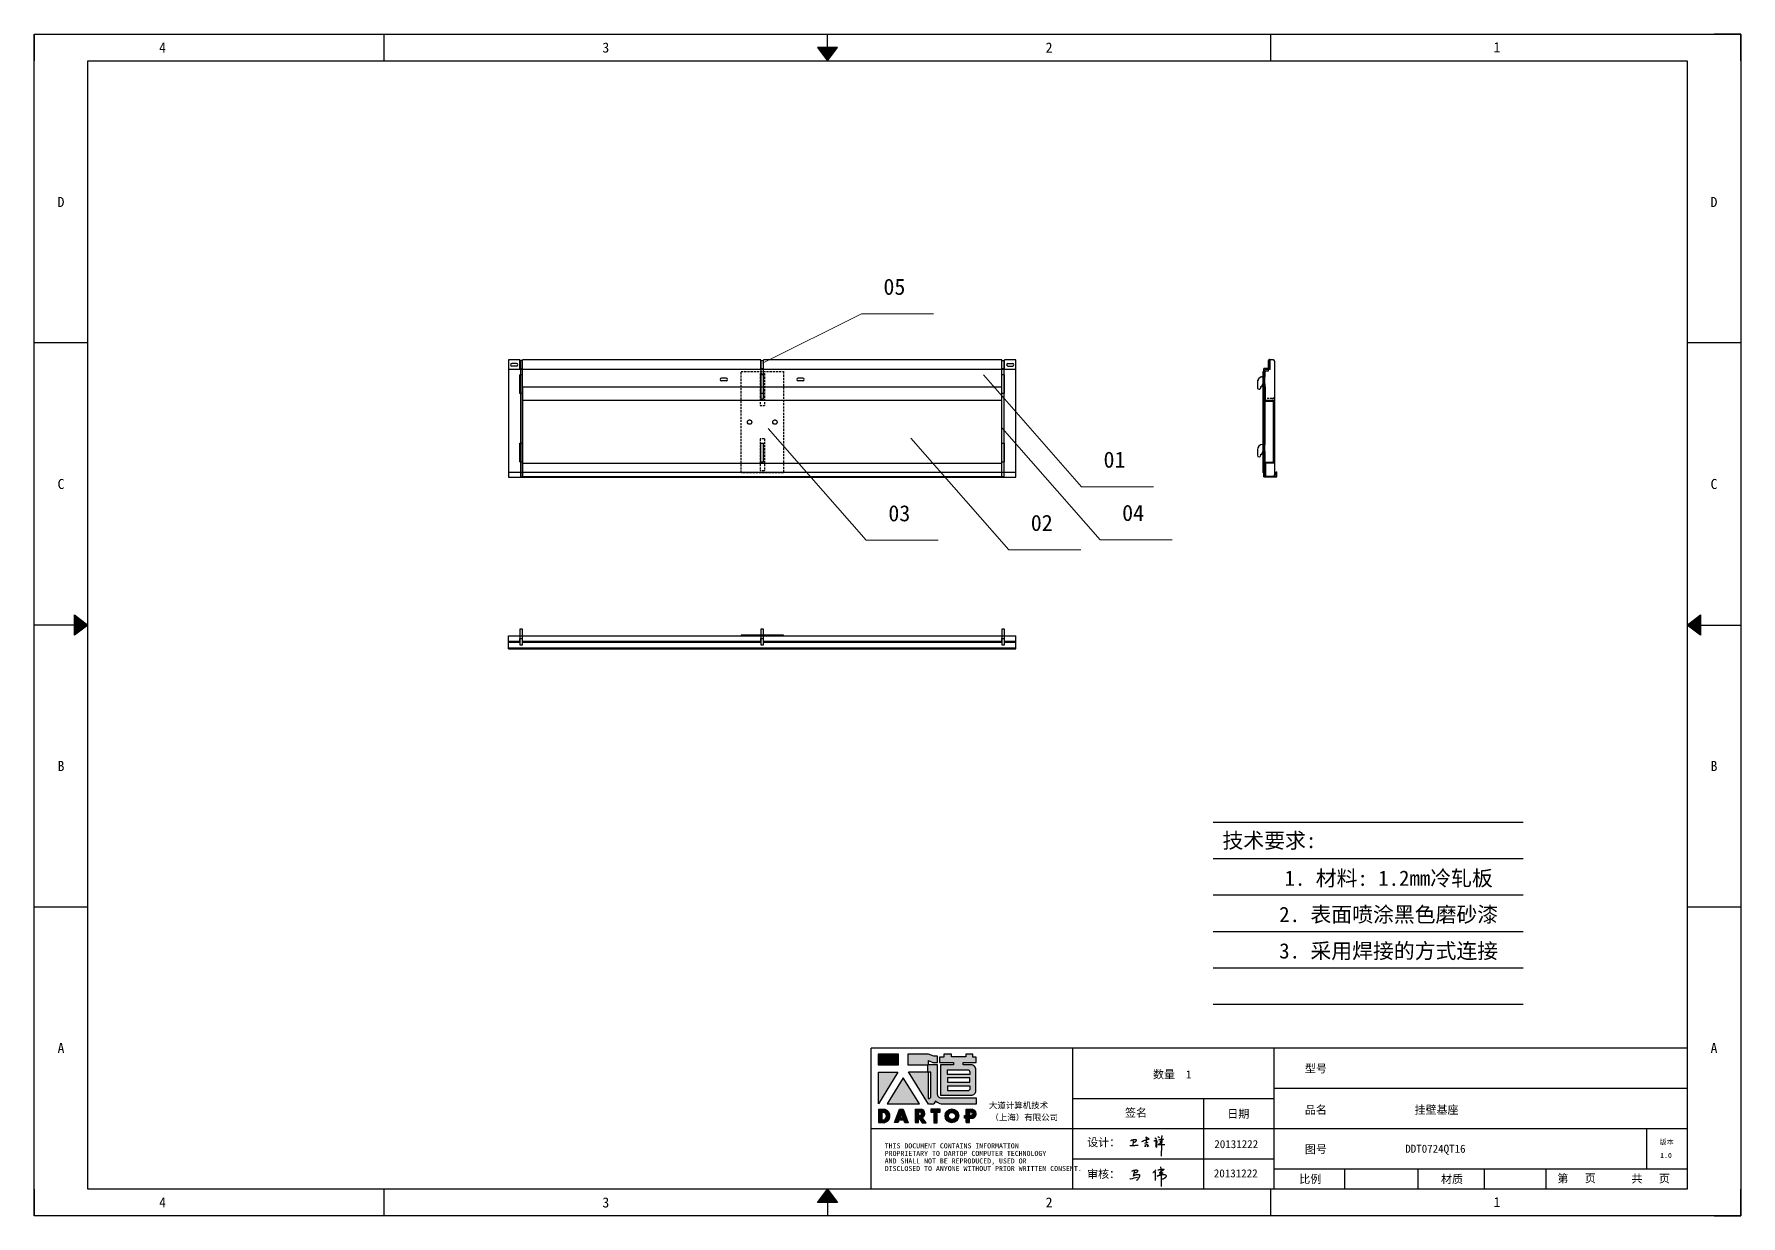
# Model space of a CAD drawing. Header units: millimetres. Extents: x 120943 to 145233, y 4425 to 40233.
# Drawn here: x 121812 to 124372, y 24643 to 26416 of the extents above; entities that cross this region are included whole.
import ezdxf
from ezdxf.enums import TextEntityAlignment as Align

# ---------------------------------------------------------------- set-up
doc = ezdxf.new("R2010")
doc.units = ezdxf.units.MM
doc.linetypes.add('DOT', pattern=[0.25, 0, -0.25])
doc.linetypes.add('HIDDEN2', pattern=[4.7625, 3.175, -1.5875])
for name, color, linetype in [('4', 7, 'Continuous'), ('hidden', 3, 'HIDDEN2'), ('print', 30, 'Continuous')]:
    doc.layers.add(name, color=color, linetype=linetype)
doc.layers.add('dim', color=2, linetype='Continuous', lineweight=9)
doc.styles.add('Dartop', font='SIMFANG.TTF')
doc.styles.add('HZ', font='SimSun.ttf')
doc.styles.add('hzHT', font='SIMHEI.TTF')

msp = doc.modelspace()

# ---------------------------------------------------------------- texts
at = {"color": 0}
for s, height, style, p in [('4', 15.108, 'Dartop', (122004.644, 26395.616)), ('3', 15.108, 'Dartop', (122669.396, 26395.616)), ('2', 15.108, 'Dartop', (123334.149, 26395.616)), ('1', 15.108, 'Dartop', (124005.789, 26396.095)), ('D', 15.108, 'Dartop', (121852.394, 26163.959)), ('D', 15.108, 'Dartop', (124331.279, 26163.959)), ('05', 24.1728, 'hzHT', (123102.191, 26036.837)), ('01', 24.1728, 'hzHT', (123432.241, 25777.487)), ('C', 15.108, 'Dartop', (121852.394, 25740.935)), ('C', 15.108, 'Dartop', (124331.279, 25740.935)), ('03', 24.1728, 'hzHT', (123109.563, 25697.033)), ('04', 24.1728, 'hzHT', (123460.153, 25697.617)), ('02', 24.1728, 'hzHT', (123323.152, 25682.62)), ('B', 15.108, 'Dartop', (121852.394, 25317.91)), ('B', 15.108, 'Dartop', (124331.279, 25317.91)), ('A', 15.108, 'Dartop', (121852.394, 24894.886)), ('A', 15.108, 'Dartop', (124331.279, 24894.886)), ('数量  1', 12.0864, 'hzHT', (123518.857, 24855.266)), ('型号', 12.0864, 'hzHT', (123734.269, 24864.142)), ('签名', 12.0864, 'hzHT', (123464.564, 24797.667)), ('日期', 12.0864, 'hzHT', (123617.926, 24796.18)), ('品名', 12.0864, 'hzHT', (123734.269, 24802.095)), ('挂壁基座', 12.0864, 'hzHT', (123915.192, 24802.095)), ('20131222', 12.0864, 'hzHT', (123614.824, 24750.741)), ('图号', 12.0864, 'hzHT', (123734.269, 24743.018)), ('DDT0724QT16', 12.08642, 'hzHT', (123913.502, 24743.807)), ('版本', 7.554, 'hzHT', (124260.192, 24753.967)), ('1.0', 7.554, 'Dartop', (124259.284, 24733.779)), ('20131222', 12.0864, 'hzHT', (123614.104, 24706.885)), ('比例', 12.0864, 'hzHT', (123725.841, 24698.167)), ('材质', 12.0864, 'hzHT', (123938.341, 24698.167)), ('第   页', 12.0864, 'hzHT', (124125.309, 24699.42)), ('共   页', 12.0864, 'hzHT', (124236.333, 24698.98)), ('4', 15.108, 'Dartop', (122004.644, 24663.229)), ('3', 15.108, 'Dartop', (122669.396, 24663.229)), ('2', 15.108, 'Dartop', (123334.149, 24663.229)), ('1', 15.108, 'Dartop', (124005.789, 24663.708))]:
    msp.add_text(s, height=height, dxfattribs=dict(at, style=style)).set_placement(p, align=Align.MIDDLE_CENTER)
at = {"style": 'HZ'}
for s, p in [('技术要求:', (123664.53, 25206.143)), ('     1. 材料: 1.2mm冷轧板', (123804.397, 25149.656)), ('     2. 表面喷涂黑色磨砂漆', (123804.397, 25095.227)), ('     3. 采用焊接的方式连接', (123804.397, 25040.627))]:
    msp.add_text(s, height=22.932, dxfattribs=at).set_placement(p, align=Align.MIDDLE_CENTER)
at = {"color": 0, "style": 'hzHT'}
for s, height, p in [('THIS DOCUMENT CONTAINS INFORMATION', 7.55401, (123087.635, 24744.335)), ('设计：', 12.0864, (123391.346, 24747.311)), ('AND SHALL NOT BE REPRODUCED, USED OR', 7.55401, (123087.635, 24721.673)), ('PROPRIETARY TO DARTOP COMPUTER TECHNOLOGY', 7.55401, (123087.635, 24733.004)), ('DISCLOSED TO ANYONE WITHOUT PRIOR WRITTEN CONSENT.', 7.55401, (123087.635, 24710.342)), ('审核：', 12.0864, (123391.167, 24699.716))]:
    msp.add_text(s, height=height, dxfattribs=at).set_placement(p)
at = {"layer": '4', "color": 0, "style": 'hzHT'}
for s, p in [('大道计算机技术', (123243.873, 24804.334)), ('（上海）有限公司', (123246.154, 24786.268))]:
    msp.add_text(s, height=9.0648, dxfattribs=at).set_placement(p)

# ---------------------------------------------------------------- blocks, each defined once
blk = doc.blocks.new('*U5')
at = {"color": 254, "linetype": 'Continuous', "extrusion": (0, 0, -1)}
for points in [[(-17, 0.333), (-16.812, 0.25), (-17, 0.5)], [(-17, 0.333), (-17.188, 0.25), (-16.812, 0.25)], [(-17, 0.333), (-17, 0.5), (-17.188, 0.25)]]:
    blk.add_solid(points, dxfattribs=at)
blk = doc.blocks.new('*U4')
at = {"color": 254, "linetype": 'Continuous', "extrusion": (0, 0, -1)}
for points in [[(-33.167, 11), (-33, 11), (-33.25, 11.188)], [(-33.167, 11), (-33.25, 11.188), (-33.25, 10.812)], [(-33.167, 11), (-33.25, 10.812), (-33, 11)]]:
    blk.add_solid(points, dxfattribs=at)
blk = doc.blocks.new('*U6')
at = {"color": 254, "linetype": 'Continuous'}
for points in [[(17, 21.667), (17.188, 21.75), (16.812, 21.75)], [(17, 21.667), (16.812, 21.75), (17, 21.5)], [(17, 21.667), (17, 21.5), (17.188, 21.75)]]:
    blk.add_solid(points, dxfattribs=at)
blk = doc.blocks.new('*U3')
at = {"color": 254, "linetype": 'Continuous', "extrusion": (0, 0, -1)}
for points in [[(-0.833, 11), (-0.75, 10.812), (-0.75, 11.188)], [(-0.833, 11), (-0.75, 11.188), (-1, 11)], [(-0.833, 11), (-1, 11), (-0.75, 10.812)]]:
    blk.add_solid(points, dxfattribs=at)
blk = doc.blocks.new('dadao')
for p, q in [((48, 19.2), (44.9, 10.4)), ((44.9, 10.4), (51.2, 10.4)), ((51.2, 10.4), (48, 19.2))]:
    blk.add_line(p, q)
for points in [[(41.8, 121.6), (41.8, 143.7), (-0.4, 143.7), (-0.4, 121.6), (41.8, 121.6)], [(104.8, 122), (104.8, 130.3), (114.1, 126.3), (124.2, 126.3), (124.2, 139.6), (115.9, 139.6), (105.1, 143.9), (61.5, 143.9)], [(61.7, 144), (61.7, 121.3), (103.9, 121.3)], [(113.4, 38.7), (105.1, 38.7), (63, 106.5), (103.9, 106.5), (103.9, 120.9), (103.9, 121.3)], [(109.7, 53.6), (109.7, 106.2), (104.3, 106.2), (104.3, 50.4), (106.6, 50.4)], [(144.6, 94.4), (144.6, 84.8), (192, 84.8), (192, 94.1), (144.9, 94.1)], [(120.2, 45), (119.5, 45), (119.5, 44.6)], [(0, 28), (0, 0), (11.8, 0)], [(0.1, 28), (14, 28)], [(7.1, 21.8), (7.1, 6.1), (12, 6.1)], [(7.1, 21.8), (11.4, 21.8)], [(76.8, 28.2), (76.8, 0), (84.1, 0), (84.1, 11.1), (91.6, -0.1), (100.3, -0.1), (91.7, 11.1)], [(76.8, 28.2), (90.6, 28.2)], [(84, 22.7), (84, 15.3), (87.2, 15.3)], [(84, 22.7), (87.3, 22.7)], [(183.7, 0), (183.7, 9.6), (180.6, 9.6), (180.6, 14.9), (183.8, 14.9), (183.8, 28.1), (196.1, 28.1), (196.5, 28.1)], [(183.7, 0), (190.9, 0), (190.9, 9.6), (198.8, 9.6)], [(194.9, 22.3), (190.8, 22.3), (190.8, 15), (194.4, 15)]]:
    blk.add_lwpolyline(points)
blk.add_lwpolyline([(137.1, 144.2), (137.1, 137.9), (128.3, 137.9), (128.3, 126.5), (157.3, 126.5), (157.3, 121.5), (130.3, 121.5), (130.3, 57.5), (194.4, 57.5, 0.414214), (204.4, 67.5), (204.4, 111.3, 0.414214), (194.4, 121.3), (177.5, 121.3), (177.5, 126.3), (204.7, 126.3), (204.7, 137.7), (198.2, 137.7), (198.2, 143.9), (183.3, 143.9), (183.3, 138), (153, 138), (153, 144.2), (137.1, 144.2)], format="xyb", close=True)
for points in [[(104.8, 122), (123.4, 122), (123.4, 60, 0.414214), (131.4, 52), (204.8, 52), (204.8, 39.1), (131.7, 39.1)], [(144.3, 110.8), (144.3, 101.8), (192.3, 101.8), (192.3, 105.5, 0.414214), (187.3, 110.5), (144.3, 110.5)], [(144.6, 77), (144.6, 67.5), (187.6, 67.5, 0.414214), (192.6, 72.5), (192.6, 76.4), (144.6, 76.4)]]:
    blk.add_lwpolyline(points, format="xyb")
for points in [[(-0.3, 106.2), (40.4, 106.2), (-0.3, 39.7), (-0.3, 106.2)], [(51.7, 94.1), (18.4, 39.3), (86.2, 39.3)], [(43.8, 28.2), (51.8, 28.2), (62.6, -0.1), (55, -0.1), (53.2, 5), (42.9, 5), (41.1, 0), (33.6, 0)], [(110, 28.1), (110, 21.9), (116, 21.9), (116, -0.1), (123.2, -0.1), (123.2, 22), (129.2, 22), (129.2, 28.1), (110, 28.1)]]:
    blk.add_lwpolyline(points, close=True)
for radius in [14.5, 7.44]:
    blk.add_circle((154.2, 14.2), radius)
for centre, radius, start, end in [((99.2, 60.7), 12.6, 305.6399, 325.969), ((111.6, 46.7), 8.19, 282.9811, 347.6627), ((136, 61.7), 22.9, 226.7358, 259.3209), ((8.5, 13.9), 8.49, 294.2143, 69.7177), ((9.6, 14.2), 14.4, 278.6604, 72.3203), ((86.4, 19), 3.8, 282.527, 76.7196), ((88.6, 19.4), 8.95, 290.6073, 77.2124), ((193.7, 18.7), 3.8, 280.9891, 72.5513), ((195.7, 18.6), 9.51, 288.8959, 85.2442)]:
    blk.add_arc(centre, radius, start, end)
blk = doc.blocks.new('h')
for p, q in [((20768.1, -2360.9), (20773, -2359.1)), ((20769.5, -2366.9), (20769.8, -2370.6)), ((20769.8, -2370.6), (20770.9, -2378)), ((20770.9, -2378), (20771.5, -2370.6)), ((20772.4, -2369.3), (20774.9, -2367.8)), ((20773, -2359.1), (20784.1, -2355.2)), ((20773.3, -2331.8), (20775.3, -2338.7)), ((20789.1, -2340.9), (20773.5, -2331.9)), ((20775.3, -2338.7), (20775.6, -2351.2)), ((20775.6, -2351.2), (20775.5, -2357.3)), ((20782.2, -2369.2), (20780, -2377.1)), ((20780, -2377.1), (20788.3, -2371.3)), ((20780.1, -2366.4), (20780.8, -2366.4)), ((20781.9, -2367.4), (20782.2, -2369.2)), ((20845.7, -2343.5), (20848.4, -2353)), ((20848.9, -2370.3), (20847.9, -2424)), ((20848.4, -2353), (20848.9, -2370.3))]:
    blk.add_line(p, q)
for points in [[(20696.6, -2372.4, 0.002073), (20710.6, -2371.9, 0.016137), (20719.6, -2371.3, 0.008314), (20736.9, -2369.3)], [(20699.1, -2348.2, -0.029745), (20704.6, -2345.4, -0.046842), (20708.4, -2344.2, -0.00919), (20714.3, -2343, -0.018517), (20717.2, -2342.5, -0.037841), (20720.3, -2342.4, -0.039541), (20723.2, -2342.8, -0.149785), (20726, -2344.3, -0.204935), (20726.9, -2346.6, -0.074872), (20726.5, -2348.3, -0.061615), (20725.6, -2350.3, -0.034204), (20723.8, -2352.6, -0.045776), (20722.3, -2354.1, -0.054985), (20720.4, -2355.3, -0.036348), (20717.3, -2356.5, -0.067752), (20715.7, -2356.8, -0.043553), (20713.2, -2356.7)], [(20755, -2351.9, -0.024077), (20759.9, -2350.1, -0.013147), (20768.7, -2346.5, -0.00522), (20775.4, -2344.1, -0.018517), (20777.3, -2343.4, -0.008274), (20786.3, -2341, -0.039541), (20788.3, -2340.8, -0.079216), (20789.4, -2341, -0.204935)], [(20813.5, -2350.1, 0.007348), (20815.9, -2348.7, 0.008421), (20818, -2347.3, 0.009459), (20819.7, -2346.2, -0.016325), (20820.7, -2345.5, -0.173771), (20821.8, -2345.3, -0.085159), (20823.9, -2346, -0.125883), (20826, -2347.9, -0.160659), (20826.6, -2350.1, -0.010447), (20826.5, -2352.3, -0.008247), (20826.2, -2355.1, -0.002698), (20825.3, -2374, 0.001562), (20823.9, -2383.7, 0.016137)], [(20816.8, -2335, -0.053561), (20819.6, -2336.1, -0.075272), (20821.3, -2337.3, -0.005295), (20822.5, -2338.5, -0.009337), (20823.1, -2339.1, -0.026146), (20823.7, -2339.8, -0.016644), (20824.5, -2340.9)], [(20832.1, -2329.2, -0.053561), (20834.9, -2330.3, -0.075272), (20836.7, -2331.5, -0.005295), (20837.8, -2332.6, -0.009337), (20838.5, -2333.3, -0.026146), (20839, -2334, -0.016644), (20839.8, -2335.1)], [(20836, -2343.7, -0.02797), (20842.1, -2342.6, -0.048868), (20845.6, -2342.2, -0.00919), (20851.1, -2341.4, -0.018517), (20853.9, -2341.1, -0.037841), (20856.7, -2341.2, -0.039541), (20859.4, -2341.6, -0.018282), (20840.6, -2354.7, -0.000937)], [(20847.6, -2340.2, 0.021784), (20849.6, -2335.9, 0.028296), (20850.8, -2332.4, 0.008136), (20851.9, -2328.2, 0.028913), (20852.2, -2327, 0.08193), (20852.1, -2325.9, 0.075058), (20851.7, -2324.7, 0.275043)]]:
    blk.add_lwpolyline(points, format="xyb")
for points in [[(20711.3, -2343.5), (20711.3, -2343.5), (20711.5, -2355.8), (20710.7, -2368), (20710.6, -2371.9)], [(20821.5, -2350.6), (20822.4, -2359.2), (20822.2, -2364.9), (20821.7, -2369), (20821.3, -2376.3), (20823.6, -2368.5), (20827.2, -2366.3), (20829.5, -2366.3)], [(20840.6, -2354.7), (20850, -2354.7), (20855, -2354.3), (20845.9, -2361.1), (20840.5, -2364), (20833, -2367.5), (20863.2, -2367.4), (20865.9, -2367.3)]]:
    blk.add_lwpolyline(points)
for centre, radius, start, end in [((20773.7, -2371.2), 2.3, 121.9907, 163.60158), ((20787.5, -2406), 40.3, 100.61827, 108.24823), ((20780.8, -2367.6), 1.15, 9.4675, 90)]:
    blk.add_arc(centre, radius, start, end)
blk = doc.blocks.new('HSDJDUJF')
for p, q in [((-3434, 12530.9), (-3434, 12544.4)), ((-3432.8, 12544.4), (-3434, 12544.4)), ((-3432.8, 12529.7), (-3432.8, 12544.4)), ((-3442.3, 12368.4), (-3442.3, 12530.9)), ((-3434, 12530.9), (-3442.3, 12530.9)), ((-3441.1, 12369.6), (-3441.1, 12529.7)), ((-3432.8, 12529.7), (-3441.1, 12529.7)), ((-3442.3, 12368.4), (-3422.8, 12368.4)), ((-3441.1, 12369.6), (-3424, 12369.6)), ((-3424, 12369.6), (-3424, 12375.9)), ((-3424, 12375.9), (-3422.8, 12375.9)), ((-3422.8, 12368.4), (-3422.8, 12375.9))]:
    blk.add_line(p, q)
blk = doc.blocks.new('NFXJNMFM')
for p, q in [((-1379.6, 12736.5), (-1379.6, 12757.7)), ((-1379.6, 12757.7), (-1378.4, 12757.7)), ((-1378.4, 12737.7), (-1378.4, 12757.7)), ((-1379.6, 12736.5), (-1366.3, 12736.5)), ((-1378.4, 12737.7), (-1365.1, 12737.7)), ((-1366.3, 12644.9), (-1366.3, 12736.5)), ((-1365.1, 12643.7), (-1365.1, 12737.7)), ((-1379.6, 12644.9), (-1379.6, 12623.7)), ((-1379.6, 12644.9), (-1366.3, 12644.9)), ((-1378.4, 12643.7), (-1378.4, 12623.7)), ((-1378.4, 12643.7), (-1365.1, 12643.7)), ((-1379.6, 12623.7), (-1378.4, 12623.7))]:
    blk.add_line(p, q)
blk = doc.blocks.new('HSHDUJD')
for p, q in [((-1935.5, 12388.2), (-1935.5, 12381.7)), ((-1930.5, 12390.2), (-1933.5, 12390.2)), ((-1930.5, 12405.2), (-1930.5, 12390.2)), ((-1923, 12407.2), (-1928.5, 12407.2)), ((-1921, 12405.2), (-1921, 12381.7)), ((-1921, 12388.2), (-1921, 12352.2)), ((-1946.5, 12373.7), (-1946.5, 12365.7)), ((-1941.5, 12367.2), (-1940, 12367.2)), ((-1941.5, 12365.7), (-1941.5, 12367.2)), ((-1940, 12367.2), (-1938.5, 12371.2)), ((-1938.5, 12381.7), (-1935.5, 12381.7)), ((-1938.5, 12371.2), (-1935.5, 12371.2)), ((-1935.5, 12371.2), (-1935.5, 12352.2)), ((-1924, 12349.2), (-1932.5, 12349.2))]:
    blk.add_line(p, q)
for centre, radius, start, end in [((-1933.5, 12388.2), 2, 90, 180), ((-1928.5, 12405.2), 2, 90, 180), ((-1923, 12405.2), 2, 0, 90), ((-1938.5, 12373.7), 8, 90, 180), ((-1944, 12365.7), 2.5, 180, 0), ((-1932.5, 12352.2), 3, 180, 270), ((-1924, 12352.2), 3, 270, 0)]:
    blk.add_arc(centre, radius, start, end)
blk = doc.blocks.new('SHYRJDUJ')
for p, q in [((-1764.1, 12062.2), (-1764.1, 12047.2)), ((-1756.6, 12064.2), (-1762.1, 12064.2)), ((-1754.6, 12062.2), (-1754.6, 12038.7)), ((-1780.1, 12030.7), (-1780.1, 12022.7)), ((-1772.1, 12038.7), (-1769.1, 12038.7)), ((-1769.1, 12045.2), (-1769.1, 12038.7)), ((-1764.1, 12047.2), (-1767.1, 12047.2)), ((-1754.6, 12045.2), (-1754.6, 11891.7)), ((-1775.1, 12024.2), (-1773.6, 12024.2)), ((-1775.1, 12022.7), (-1775.1, 12024.2)), ((-1773.6, 12024.2), (-1772.1, 12028.2)), ((-1772.1, 12028.2), (-1769.1, 12028.2)), ((-1769.1, 12028.2), (-1769.1, 11937.2)), ((-1780.1, 11929.2), (-1780.1, 11921.2)), ((-1772.1, 11937.2), (-1769.1, 11937.2)), ((-1775.1, 11922.7), (-1773.6, 11922.7)), ((-1775.1, 11921.2), (-1775.1, 11922.7)), ((-1773.6, 11922.7), (-1772.1, 11926.7)), ((-1772.1, 11926.7), (-1769.1, 11926.7)), ((-1769.1, 11926.7), (-1769.1, 11899.7)), ((-1769.1, 11899.7), (-1768.6, 11899.7)), ((-1768.6, 11899.7), (-1768.6, 11891.7)), ((-1766.6, 11889.7), (-1756.6, 11889.7))]:
    blk.add_line(p, q)
for centre, radius, start, end in [((-1762.1, 12062.2), 2, 90, 180), ((-1756.6, 12062.2), 2, 0, 90), ((-1772.1, 12030.7), 8, 90, 180), ((-1767.1, 12045.2), 2, 90, 180), ((-1777.6, 12022.7), 2.5, 180, 0), ((-1772.1, 11929.2), 8, 90, 180), ((-1777.6, 11921.2), 2.5, 180, 0), ((-1766.6, 11891.7), 2, 180, 270), ((-1756.6, 11891.7), 2, 270, 0)]:
    blk.add_arc(centre, radius, start, end)
blk = doc.blocks.new('GSEHJ')
for p, q in [((-2263.6, 12103.5), (-2200.1, 12103.5)), ((-2263.6, 11951.5), (-2263.6, 12103.5)), ((-2235.1, 12100.5), (-2228.6, 12100.5)), ((-2235.1, 12100.5), (-2235.1, 12052.5)), ((-2228.6, 12100.5), (-2228.6, 12052.5)), ((-2200.1, 12103.5), (-2200.1, 11951.5)), ((-2235.1, 12052.5), (-2228.6, 12052.5)), ((-2228.6, 12002.5), (-2235.1, 12002.5)), ((-2235.1, 12002.5), (-2235.1, 11954.5)), ((-2228.6, 12002.5), (-2228.6, 11954.5)), ((-2228.6, 11954.5), (-2235.1, 11954.5)), ((-2200.1, 11951.5), (-2263.6, 11951.5))]:
    blk.add_line(p, q)
for centre in [(-2250.8, 12027.5), (-2212.8, 12027.5)]:
    blk.add_circle(centre, 3.25)

# ---------------------------------------------------------------- hatches: boundary and pattern name
for points in [[(123108.203, 24885.529), (123078.068, 24885.529), (123078.068, 24869.785), (123108.203, 24869.785)], [(123107.233, 24858.769), (123078.149, 24858.769), (123078.149, 24811.283)], [(123115.295, 24850.152), (123091.52, 24810.967), (123139.932, 24810.967)], [(123170.671, 24802.949), (123156.913, 24802.949), (123156.913, 24798.584), (123161.206, 24798.584), (123161.206, 24782.855), (123166.345, 24782.855), (123166.345, 24798.594), (123170.671, 24798.594)]]:
    msp.add_hatch(color=0).paths.add_polyline_path(points)
h = msp.add_hatch(color=0)
h.paths.add_polyline_path([(123153.237, 24875.961), (123159.888, 24873.088), (123167.078, 24873.088), (123167.078, 24882.604), (123161.146, 24882.604), (123153.417, 24885.657), (123122.442, 24885.657), (123122.442, 24869.562), (123152.58, 24869.562), (123152.58, 24869.236), (123152.58, 24858.949), (123123.355, 24858.949), (123153.415, 24810.573), (123159.367, 24810.573, 0.27937482), (123163.712, 24814.799), (123163.712, 24815.022), (123164.237, 24815.022, 0.14314537), (123172.432, 24810.851), (123224.666, 24810.851), (123224.666, 24820.026), (123172.21, 24820.026, -0.41421356), (123166.496, 24825.74), (123166.496, 24870.07), (123153.237, 24870.07)])
h.paths.add_polyline_path([(123152.884, 24858.744), (123156.713, 24858.743), (123156.713, 24821.197, -0.08893574), (123154.494, 24818.914), (123152.87, 24818.914)], flags=16)
h = msp.add_hatch(color=0)
h.paths.add_polyline_path([(123224.576, 24881.272), (123219.928, 24881.272), (123219.928, 24885.693), (123209.306, 24885.693), (123209.306, 24881.493), (123187.618, 24881.493), (123187.618, 24885.914), (123176.26, 24885.914), (123176.26, 24881.411), (123169.984, 24881.411), (123169.984, 24873.261), (123190.695, 24873.261), (123190.695, 24869.656), (123171.396, 24869.656), (123171.396, 24824.016), (123217.212, 24824.016, 0.41421356), (123224.354, 24831.158), (123224.354, 24862.413, 0.41421356), (123217.212, 24869.555), (123205.101, 24869.555), (123205.101, 24873.093), (123224.576, 24873.093)])
h.paths.add_polyline_path([(123212.153, 24861.818, -0.41421356), (123215.724, 24858.247), (123215.724, 24855.628), (123181.421, 24855.628), (123181.421, 24861.818)], flags=16)
h.paths.add_polyline_path([(123215.502, 24850.102), (123215.502, 24843.47), (123181.643, 24843.47), (123181.643, 24850.102)], flags=16)
h.paths.add_polyline_path([(123215.945, 24837.501), (123215.945, 24834.661, -0.41421356), (123212.374, 24831.09), (123181.643, 24831.09), (123181.643, 24837.501)], flags=16)
h = msp.add_hatch(color=0)
h.paths.add_polyline_path([(123088.34, 24802.877), (123078.363, 24802.877), (123078.363, 24782.915), (123086.766, 24782.915, 0.79301591)])
h.paths.add_polyline_path([(123086.914, 24787.286), (123083.425, 24787.286), (123083.425, 24798.506), (123086.529, 24798.506, -0.67136089)], flags=16)
h = msp.add_hatch(color=0)
h.paths.add_polyline_path([(123115.37, 24803.042), (123109.676, 24803.042), (123102.353, 24782.893), (123107.747, 24782.893), (123109.016, 24786.464), (123116.323, 24786.464), (123117.62, 24782.85), (123123.057, 24782.85)])
h.paths.add_polyline_path([(123114.927, 24790.313), (123110.4, 24790.313), (123112.622, 24796.644)], flags=16)
h = msp.add_hatch(color=0)
h.paths.add_polyline_path([(123143.048, 24803.028), (123133.235, 24803.028), (123133.235, 24782.882), (123138.421, 24782.882), (123138.421, 24790.868), (123143.751, 24782.81), (123150.017, 24782.81), (123143.883, 24790.818, 0.74405494)])
h.paths.add_polyline_path([(123138.373, 24793.85), (123138.373, 24799.14), (123140.691, 24799.14, -0.79680897), (123140.656, 24793.85)], flags=16)
h = msp.add_hatch(color=0)
h.paths.add_polyline_path([(123178.151, 24793.027, 1), (123198.837, 24793.027, 1)])
h.paths.add_polyline_path([(123193.807, 24793.027, -1), (123183.18, 24793.027, -1)], flags=16)
h = msp.add_hatch(color=0)
h.paths.add_polyline_path([(123218.678, 24802.98), (123218.381, 24802.98), (123209.633, 24802.98), (123209.633, 24793.578), (123207.312, 24793.578), (123207.312, 24789.762), (123209.595, 24789.762), (123209.595, 24782.917), (123214.702, 24782.917), (123214.702, 24789.788), (123220.314, 24789.788, 0.81230381)])
h.paths.add_polyline_path([(123214.627, 24793.604), (123214.627, 24798.863), (123217.533, 24798.863, -0.77821343), (123217.236, 24793.604)], flags=16)

# ---------------------------------------------------------------- linework, layer by layer
at = {"color": 0, "linetype": 'DOT'}
for p, q in [((121812.106, 26415.76), (124331.279, 26415.76)), ((121812.106, 24683.373), (121812.106, 26375.471)), ((124371.567, 26375.471), (124371.567, 24683.373)), ((124331.279, 24643.085), (121812.106, 24643.085))]:
    msp.add_line(p, q, dxfattribs=at)
at = {"color": 0}
for p, q in [((121812.106, 26415.76), (121812.106, 26375.471)), ((122337.02, 26375.471), (122337.02, 26415.76)), ((123001.773, 26395.616), (123001.773, 26415.76)), ((123666.526, 26375.471), (123666.526, 26415.76)), ((124371.567, 26415.76), (124331.279, 26415.76)), ((124371.567, 26375.471), (124371.567, 26415.76)), ((121892.682, 24683.373), (121892.682, 26375.471)), ((121892.682, 26375.471), (124290.991, 26375.471)), ((124290.991, 26375.471), (124290.991, 24683.373)), ((121892.682, 25952.447), (121812.106, 25952.447)), ((124371.567, 25952.447), (124290.991, 25952.447)), ((121872.538, 25529.422), (121812.106, 25529.422)), ((124311.135, 25529.422), (124371.567, 25529.422)), ((121892.682, 25106.398), (121812.106, 25106.398)), ((124371.567, 25106.398), (124290.991, 25106.398)), ((124290.991, 24894.886), (123067.241, 24894.886)), ((123067.241, 24683.373), (123067.241, 24894.886)), ((123369.401, 24894.886), (123369.401, 24683.373)), ((123671.562, 24683.373), (123671.562, 24894.886)), ((123671.562, 24834.453), (124290.991, 24834.453)), ((123369.401, 24819.345), (123671.562, 24819.345)), ((123565.806, 24819.345), (123565.806, 24683.373)), ((123067.241, 24774.021), (123369.401, 24774.021)), ((123369.401, 24774.021), (124290.991, 24774.021)), ((124230.559, 24713.589), (124230.559, 24774.021)), ((123369.401, 24728.697), (123671.562, 24728.697)), ((123671.562, 24713.589), (124290.991, 24713.589)), ((123777.869, 24683.373), (123777.869, 24713.589)), ((123887.426, 24683.373), (123887.426, 24713.589)), ((123987.024, 24683.373), (123987.024, 24713.589)), ((124079.478, 24683.373), (124079.478, 24713.589)), ((121812.106, 24683.373), (121812.106, 24643.085)), ((124290.991, 24683.373), (121892.682, 24683.373)), ((122337.02, 24643.085), (122337.02, 24683.373)), ((123666.526, 24643.085), (123666.526, 24683.373)), ((124371.567, 24643.085), (124371.567, 24683.373)), ((123001.773, 24663.229), (123001.773, 24643.085)), ((124331.279, 24643.085), (124371.567, 24643.085))]:
    msp.add_line(p, q, dxfattribs=at)
for p, q in [((122523.467, 25927.428), (122523.467, 25751.428)), ((122540.467, 25927.428), (122523.467, 25927.428)), ((122540.467, 25912.728), (122540.467, 25927.428)), ((122901.967, 25927.428), (122544.467, 25927.428)), ((122544.467, 25912.728), (122544.467, 25927.428)), ((122901.967, 25912.728), (122901.967, 25927.428)), ((123263.467, 25927.428), (122905.967, 25927.428)), ((122905.967, 25912.728), (122905.967, 25927.428)), ((123263.467, 25912.728), (123263.467, 25927.428)), ((123284.467, 25927.428), (123267.467, 25927.428)), ((123267.467, 25912.728), (123267.467, 25927.428)), ((123284.467, 25751.428), (123284.467, 25927.428)), ((123284.467, 25912.728), (122523.467, 25912.728)), ((122535.467, 25921.928), (122528.467, 25921.928)), ((122535.467, 25917.928), (122528.467, 25917.928)), ((122544.467, 25913.928), (122540.467, 25913.928)), ((122544.467, 25904.928), (122540.467, 25904.928)), ((122540.467, 25876.928), (122540.467, 25904.928)), ((122544.467, 25876.928), (122544.467, 25904.928)), ((122905.967, 25913.928), (122901.967, 25913.928)), ((122905.967, 25904.928), (122901.967, 25904.928)), ((122901.967, 25876.928), (122901.967, 25904.928)), ((122905.967, 25876.928), (122905.967, 25904.928)), ((123267.467, 25913.928), (123263.467, 25913.928)), ((123267.467, 25904.928), (123263.467, 25904.928)), ((123263.467, 25876.928), (123263.467, 25904.928)), ((123267.467, 25876.928), (123267.467, 25904.928)), ((123272.467, 25921.928), (123279.467, 25921.928)), ((123272.467, 25917.928), (123279.467, 25917.928)), ((122544.467, 25876.928), (122540.467, 25876.928)), ((122544.467, 25886.428), (122544.467, 25752.428)), ((123263.467, 25886.428), (122544.467, 25886.428)), ((122849.967, 25899.728), (122842.967, 25899.728)), ((122849.967, 25895.728), (122842.967, 25895.728)), ((122905.967, 25876.928), (122901.967, 25876.928)), ((122964.967, 25899.728), (122957.967, 25899.728)), ((122964.967, 25895.728), (122957.967, 25895.728)), ((123263.467, 25752.428), (123263.467, 25886.428)), ((123267.467, 25876.928), (123263.467, 25876.928)), ((123263.467, 25866.428), (122544.467, 25866.428)), ((122540.467, 25802.428), (122544.467, 25802.428)), ((122540.467, 25774.428), (122540.467, 25802.428)), ((122544.467, 25774.428), (122544.467, 25802.428)), ((122901.967, 25802.428), (122905.967, 25802.428)), ((122901.967, 25774.428), (122901.967, 25802.428)), ((122905.967, 25774.428), (122905.967, 25802.428)), ((123263.467, 25802.428), (123267.467, 25802.428)), ((123263.467, 25774.428), (123263.467, 25802.428)), ((123267.467, 25774.428), (123267.467, 25802.428)), ((122540.467, 25774.428), (122544.467, 25774.428)), ((122901.967, 25774.428), (122905.967, 25774.428)), ((123263.467, 25774.428), (123267.467, 25774.428)), ((123284.467, 25751.428), (123284.467, 25796.428)), ((122523.467, 25758.928), (123284.467, 25758.928)), ((122523.467, 25751.428), (123284.467, 25751.428)), ((122544.467, 25772.428), (123263.467, 25772.428)), ((122544.467, 25752.428), (123263.467, 25752.428)), ((123246.467, 25751.428), (123284.467, 25751.428)), ((122523.467, 25513.237), (123284.467, 25513.237)), ((122523.467, 25493.737), (122523.467, 25513.237)), ((122523.467, 25504.937), (122540.467, 25504.937)), ((122523.467, 25503.737), (122540.467, 25503.737)), ((122523.467, 25494.937), (123284.467, 25494.937)), ((122523.467, 25493.737), (123284.467, 25493.737)), ((122540.467, 25503.737), (122540.467, 25509.237)), ((122540.467, 25509.237), (122544.467, 25509.237)), ((122544.467, 25503.737), (122544.467, 25509.237)), ((122544.467, 25504.937), (122901.967, 25504.937)), ((122544.467, 25503.737), (122901.967, 25503.737)), ((122901.967, 25503.737), (122901.967, 25509.237)), ((122901.967, 25509.237), (122905.967, 25509.237)), ((122905.967, 25503.737), (122905.967, 25509.237)), ((122905.967, 25504.937), (123263.467, 25504.937)), ((122905.967, 25503.737), (123263.467, 25503.737)), ((123263.467, 25503.737), (123263.467, 25509.237)), ((123263.467, 25509.237), (123267.467, 25509.237)), ((123267.467, 25503.737), (123267.467, 25509.237)), ((123267.467, 25504.937), (123284.467, 25504.937)), ((123267.467, 25503.737), (123284.467, 25503.737)), ((123284.467, 25493.737), (123284.467, 25513.237)), ((123499.166, 24704.04), (123496.197, 24702.433)), ((123501.303, 24705.181), (123499.166, 24704.04)), ((123499.289, 24707.584), (123503.064, 24707.584)), ((123505.077, 24707.767), (123501.303, 24705.181)), ((123501.439, 24716.544), (123502.306, 24709.302)), ((123502.447, 24703.955), (123502.127, 24687.316)), ((123502.306, 24709.302), (123502.447, 24703.955)), ((123503.064, 24707.584), (123505.077, 24707.767))]:
    msp.add_line(p, q)
for points in [[(123001.773, 26375.471), (123016.881, 26395.616), (122986.665, 26395.616), (123001.773, 26375.471)], [(121892.682, 25529.422), (121872.538, 25514.314), (121872.538, 25544.53), (121892.682, 25529.422)], [(124290.991, 25529.422), (124311.135, 25544.53), (124311.135, 25514.314), (124290.991, 25529.422)], [(123001.773, 24683.373), (123016.881, 24663.229), (122986.665, 24663.229), (123001.773, 24683.373)]]:
    msp.add_lwpolyline(points, close=True, dxfattribs=at)
for points in [[(122544.467, 25751.928), (122544.467, 25926.428), (122541.467, 25926.428), (122541.467, 25751.928)], [(122902.467, 25868.428), (122902.467, 25926.428), (122905.467, 25926.428), (122905.467, 25868.428)], [(123263.467, 25751.928), (123263.467, 25926.428), (123266.467, 25926.428), (123266.467, 25751.928)], [(123655.314, 25909.728), (123656.314, 25909.728), (123656.314, 25757.728), (123655.314, 25757.728)], [(122540.967, 25498.927), (122540.967, 25523.427), (122543.967, 25523.427), (122543.967, 25498.927)], [(122902.467, 25498.927), (122902.467, 25523.427), (122905.467, 25523.427), (122905.467, 25498.927)], [(123263.967, 25498.927), (123263.967, 25523.427), (123266.967, 25523.427), (123266.967, 25498.927)], [(122872.217, 25513.237), (122935.717, 25513.237), (122935.717, 25514.237), (122872.217, 25514.237)]]:
    msp.add_lwpolyline(points, close=True)
for points in [[(123458.464, 24710.196, -0.02974503), (123460.192, 24711.061, -0.04684215), (123461.361, 24711.438, -0.00919025), (123463.186, 24711.806, -0.01851715), (123464.101, 24711.939, -0.03784064), (123465.045, 24711.969, -0.03954126), (123465.942, 24711.857, -0.14978519), (123466.818, 24711.379, -0.20493524), (123467.087, 24710.685, -0.07487171), (123466.985, 24710.138, -0.06161465), (123466.687, 24709.532, -0.0342039), (123466.146, 24708.819, -0.04577587), (123465.662, 24708.356, -0.05498501), (123465.078, 24707.989, -0.03634791), (123464.108, 24707.603, -0.06775206), (123463.623, 24707.519, -0.04355337), (123462.86, 24707.559)], [(123496.197, 24702.433, -0.02974503), (123498.892, 24703.783, -0.04684215), (123500.716, 24704.37, -0.00919025), (123503.563, 24704.945, -0.01851715), (123504.99, 24705.152, -0.03784064), (123506.463, 24705.198, -0.03954126), (123507.863, 24705.024, -0.14978519), (123509.23, 24704.278, -0.20493524), (123509.648, 24703.196, -0.07487171), (123509.489, 24702.342, -0.06161465), (123509.024, 24701.396, -0.0342039), (123508.181, 24700.284, -0.04577587), (123507.427, 24699.563, -0.05498501), (123506.514, 24698.989, -0.03634791), (123505.002, 24698.388, -0.06775206), (123504.245, 24698.257, -0.04355337), (123503.055, 24698.319)], [(123497.435, 24712.038, -0.02797026), (123499.876, 24712.489, -0.04886788), (123501.291, 24712.639, -0.00919025), (123503.516, 24712.969, -0.01851715), (123504.628, 24713.071, -0.03784064), (123505.768, 24713.047, -0.03954126), (123506.844, 24712.856, -0.01828189), (123499.289, 24707.584, -0.0009369)]]:
    msp.add_lwpolyline(points, format="xyb")
msp.add_lwpolyline([(123462.272, 24711.631), (123462.272, 24711.631), (123461.695, 24708.091), (123460.744, 24704.762), (123460.122, 24702.719)])
for centre in [(122884.967, 25833.728), (122922.967, 25833.728)]:
    msp.add_circle(centre, 3.25)
for centre, radius, start, end in [((122528.467, 25919.928), 2, 90, 270), ((122535.467, 25919.928), 2, 270, 90), ((123272.467, 25919.928), 2, 90, 270), ((123279.467, 25919.928), 2, 270, 90), ((122842.967, 25897.728), 2, 90, 270), ((122849.967, 25897.728), 2, 270, 90), ((122957.967, 25897.728), 2, 90, 270), ((122964.967, 25897.728), 2, 270, 90), ((123313.643, 25274.478), 593.276, 283.91895, 284.971512), ((123469.88, 24685.831), 19.504, 113.202449, 120.017497), ((123465.302, 24696.51), 7.885, 102.47486, 113.202449), ((123476.728, 24644.865), 60.779, 100.36867, 102.47486), ((123468.484, 24689.917), 14.979, 96.125337, 100.36867), ((123434.175, 24727.633), 44.385, 316.919563, 320.58866), ((123467.686, 24697.355), 7.499, 87.457037, 96.125337), ((123467.714, 24697.983), 6.87, 78.399567, 87.457037), ((123459.326, 24706.072), 11.285, 324.094808, 331.378357), ((123468.684, 24702.71), 2.045, 44.324655, 78.399567), ((123468.085, 24701.644), 1.508, 319.573073, 337.48549), ((123463.932, 24704.962), 6.777, 324.910666, 333.348429), ((123467.228, 24703.731), 3.301, 326.76781, 340.871018), ((123469.336, 24703.346), 1.134, 357.998393, 44.324655), ((123468.227, 24703.384), 2.243, 340.871018, 357.998393), ((123475.309, 24734.162), 29.831, 299.265464, 300.9495), ((123542.89, 24484.113), 230.333, 102.46592, 103.2053), ((123385.925, 24819.453), 152.514, 313.366132, 315.296084), ((123974.891, 24626.518), 486.8, 171.410173, 171.768083), ((123493.192, 24708.041), 0.975, 52.375745, 91.291159), ((122635.401, 24735.709), 858.927, 357.565664, 358.057278), ((123492.858, 24708.193), 1.118, 357.196828, 33.705179), ((123467.703, 24709.84), 26.332, 352.912546, 354.802684), ((123477.581, 24708.941), 16.413, 354.802684, 357.196828), ((123454.045, 24704.575), 6.385, 281.076982, 291.212632), ((123464.032, 24701.585), 5.03, 283.816254, 294.030509), ((123465.105, 24699.097), 2.32, 294.836428, 309.901134)]:
    msp.add_arc(centre, radius, start, end)
at = {"layer": 'Defpoints'}
for p, q in [((123580.075, 25233.699), (124045.113, 25233.699)), ((123580.075, 25179.099), (124045.113, 25179.099)), ((123580.075, 25179.099), (124045.113, 25179.099)), ((123580.075, 25124.499), (124045.113, 25124.499)), ((123580.075, 25069.899), (124045.113, 25069.899)), ((123580.075, 25015.299), (124045.113, 25015.299)), ((123580.075, 24960.699), (124045.113, 24960.699))]:
    msp.add_line(p, q, dxfattribs=at)
at = {"layer": 'dim'}
for p, q in [((122904.399, 25922.426), (123052.64, 25996.251)), ((123052.64, 25996.251), (123160.66, 25996.251)), ((123235.784, 25904.438), (123382.69, 25736.902)), ((122913.106, 25823.984), (123060.012, 25656.448)), ((123126.695, 25809.571), (123273.601, 25642.035)), ((123263.696, 25824.568), (123410.603, 25657.032)), ((123382.69, 25736.902), (123490.71, 25736.902)), ((123060.012, 25656.448), (123168.032, 25656.448)), ((123410.603, 25657.032), (123518.622, 25657.032)), ((123273.601, 25642.035), (123381.621, 25642.035))]:
    msp.add_line(p, q, dxfattribs=at)
at = {"layer": 'print'}
msp.add_lwpolyline([(121812.106, 26415.76), (124371.567, 26415.76), (124371.567, 24643.085), (121812.106, 24643.085)], close=True, dxfattribs=at)

# ---------------------------------------------------------------- block references
at = {"color": 0, "linetype": 'Continuous', "xscale": 80.57610619627711, "yscale": 80.57610619687368, "zscale": 80.57610619687446}
for name, p in [('*U6', (121631.979, 24643.085)), ('*U3', (121812.106, 24643.085)), ('*U4', (121631.979, 24643.085)), ('*U5', (121631.979, 24643.085))]:
    msp.add_blockref(name, p, dxfattribs=at)
for name, p in [('HSDJDUJF', (127098.604, 13383.043)), ('SHYRJDUJ', (125426.632, 13862.949)), ('NFXJNMFM', (125037.077, 13128.883))]:
    msp.add_blockref(name, p)
at = {"color": 0}
for name, p, xscale, yscale, zscale in [('dadao', (123078.363, 24782.915), 0.7141973048657924, 0.7141973049202118, 0.7141973049268417), ('h', (117041.581, 25483.62), 0.3098964079397265, 0.3098964079412326, 0.3098964079411201)]:
    msp.add_blockref(name, p, dxfattribs=dict(at, xscale=xscale, yscale=yscale, zscale=zscale))
at = {"layer": 'hidden'}
for name, p in [('GSEHJ', (125135.816, 13806.275)), ('HSHDUJD', (125593.035, 13519.938))]:
    msp.add_blockref(name, p, dxfattribs=at)

msp.set_redraw_order([(e.dxf.handle, doc.entitydb.next_handle()) for e in msp.query("TEXT MTEXT ATTDEF DIMENSION ARC_DIMENSION")])  # texts and dimensions are drawn at this point

doc.saveas('drawing.dxf')
